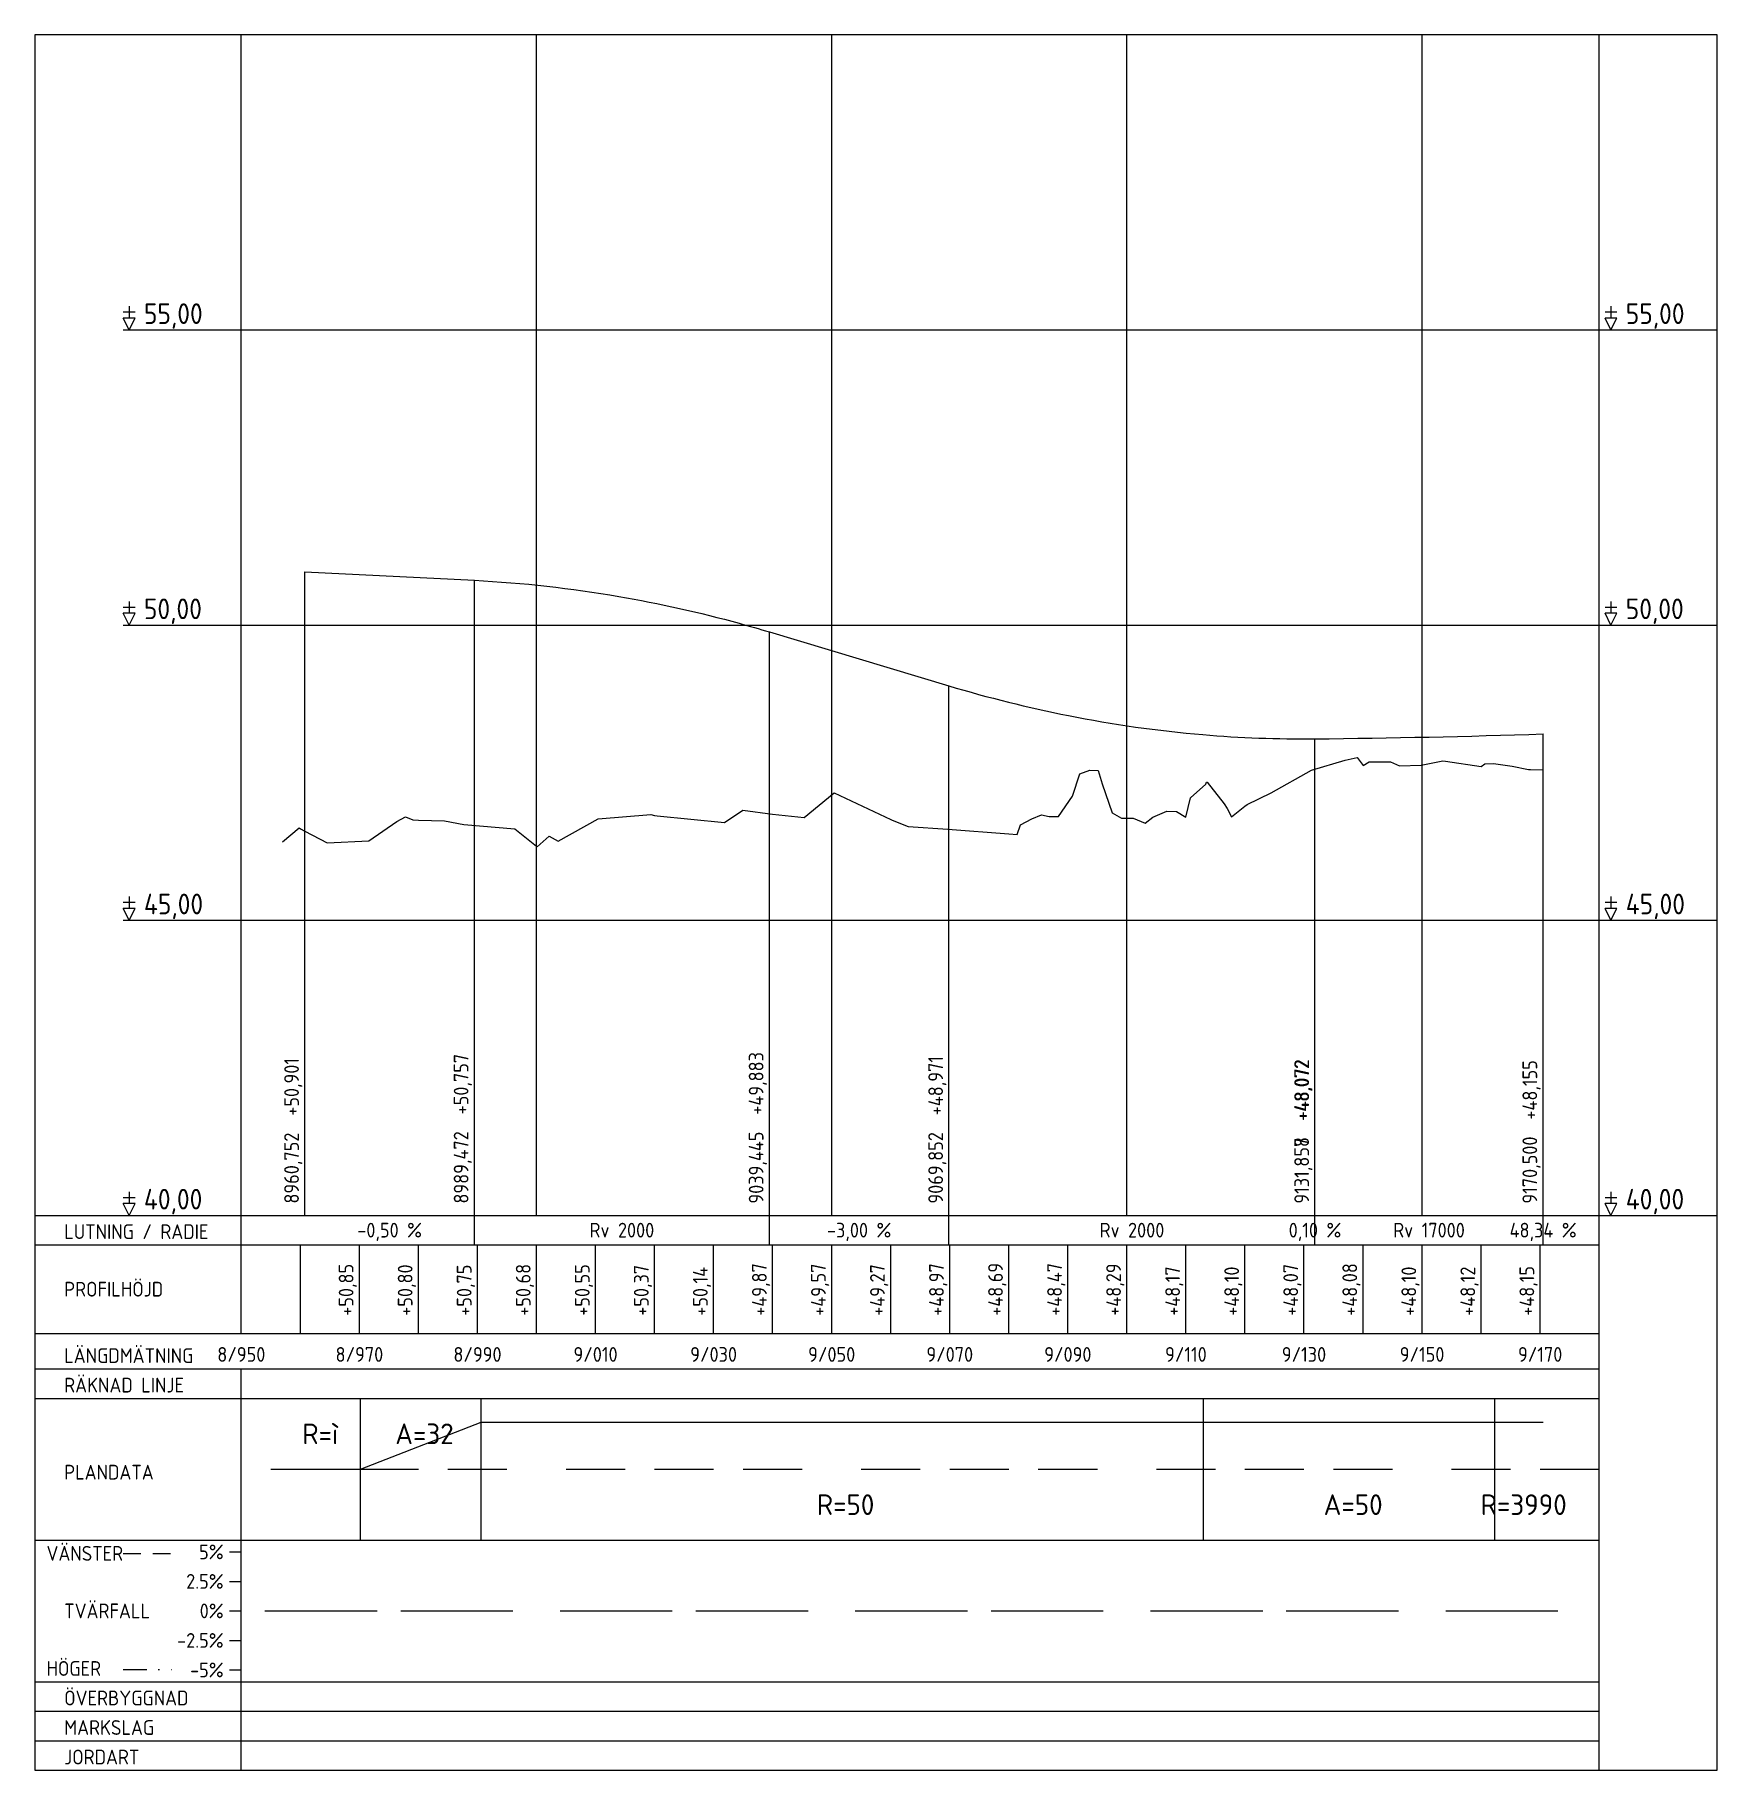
# Model space of a CAD drawing. Header units: metres. Extents: x 166122 to 177816, y 6220705 to 6231023.
# Drawn here: x 173297.1 to 173582.1, y 6224964.2 to 6225258.2 of the extents above; entities that cross this region are included whole.
import ezdxf
from ezdxf.enums import TextEntityAlignment as Align

# ---------------------------------------------------------------- set-up
doc = ezdxf.new("R2010")
doc.units = ezdxf.units.M
for name, pattern in [('CENTRUMLINJE', [27, 20, -3, 1, -3]), ('DIVIDE', [10, 4, -2, 0, -2, 0, -2]), ('STRECKAD_3', [5, 3, -2])]:
    doc.linetypes.add(name, pattern=pattern)
for name, color, linetype in [('M-362B', 4, 'Continuous'), ('M-364', 6, 'Continuous'), ('M-368-T', 1, 'Continuous'), ('M-368A', 7, 'Continuous'), ('M-368B', 251, 'Continuous'), ('M-368C', 7, 'CENTRUMLINJE')]:
    doc.layers.add(name, color=color, linetype=linetype)
doc.styles.add('ISO35', font='ISO3098', dxfattribs={"height": 3.5})
doc.styles.add('P_ISO_25', font='iso.shx', dxfattribs={"height": 4})
doc.styles.add('P_ISO_35', font='ISO', dxfattribs={"height": 3.5})

msp = doc.modelspace()

# ---------------------------------------------------------------- texts
at = {"layer": 'M-368-T'}
for s, style, p in [('55,00', 'P_ISO_35', (173315.57, 6225209.15)), ('55,00', 'P_ISO_35', (173566.57, 6225209.15)), ('50,00', 'P_ISO_35', (173315.57, 6225159.15)), ('50,00', 'P_ISO_35', (173566.57, 6225159.15)), ('45,00', 'P_ISO_35', (173315.57, 6225109.15)), ('45,00', 'P_ISO_35', (173566.57, 6225109.15)), ('40,00', 'P_ISO_35', (173315.57, 6225059.15)), ('40,00', 'P_ISO_35', (173566.57, 6225059.15)), ('R=ì', 'ISO35', (173342.4, 6225019.4)), ('A=32', 'ISO35', (173358.14, 6225019.4)), ('R=50', 'ISO35', (173429.55, 6225007.4)), ('A=50', 'ISO35', (173515.4, 6225007.4)), ('R=3990', 'ISO35', (173541.99, 6225007.4))]:
    msp.add_text(s, height=3.5, dxfattribs=dict(at, style=style)).set_placement(p)
at = {"layer": 'M-368-T', "style": 'P_ISO_25'}
for s, p in [('9039,445  +49,883', (173420.52, 6225060.15)), ('8960,752  +50,901', (173341.83, 6225060.15)), ('8989,472  +50,757', (173370.55, 6225060.15)), ('9069,852  +48,971', (173450.93, 6225060.15)), ('9131,858  +48,072', (173512.93, 6225060.15)), ('9131,857  +48,072', (173512.93, 6225060.15)), ('9170,500  +48,155', (173551.57, 6225060.15)), ('9170,500  +48,155', (173551.57, 6225060.15)), ('+50,85', (173351.07, 6225041.15)), ('+50,80', (173361.07, 6225041.15)), ('+50,75', (173371.07, 6225041.15)), ('+50,68', (173381.07, 6225041.15)), ('+50,55', (173391.07, 6225041.15)), ('+50,37', (173401.07, 6225041.15)), ('+50,14', (173411.07, 6225041.15)), ('+49,87', (173421.07, 6225041.15)), ('+49,57', (173431.07, 6225041.15)), ('+49,27', (173441.07, 6225041.15)), ('+48,97', (173451.07, 6225041.15)), ('+48,69', (173461.07, 6225041.15)), ('+48,47', (173471.07, 6225041.15)), ('+48,29', (173481.07, 6225041.15)), ('+48,17', (173491.07, 6225041.15)), ('+48,10', (173501.07, 6225041.15)), ('+48,07', (173511.07, 6225041.15)), ('+48,08', (173521.07, 6225041.15)), ('+48,10', (173531.07, 6225041.15)), ('+48,12', (173541.07, 6225041.15)), ('+48,15', (173551.07, 6225041.15))]:
    msp.add_text(s, height=2.5, rotation=90, dxfattribs=at).set_placement(p)
at = {"layer": 'M-368-T', "linetype": 'Continuous', "style": 'P_ISO_25'}
for s, p in [('LUTNING / RADIE', (173302.07, 6225054.15)), ('PROFILHÖJD', (173302.07, 6225044.4)), ('LÄNGDMÄTNING', (173302.07, 6225033.15)), ('RÄKNAD LINJE', (173302.07, 6225028.15)), ('PLANDATA', (173302.07, 6225013.4)), ('VÄNSTER', (173299.07, 6224999.65)), ('TVÄRFALL', (173302.07, 6224989.9)), ('HÖGER', (173299.07, 6224980.15)), ('ÖVERBYGGNAD', (173302.07, 6224975.15)), ('MARKSLAG', (173302.07, 6224970.15)), ('JORDART', (173302.07, 6224965.15))]:
    msp.add_text(s, height=2.5, dxfattribs=at).set_placement(p)
for s, p in [('-0,50 %', (173357.19, 6225055.65)), ('Rv 2000', (173396.53, 6225055.65)), ('-3,00 %', (173436.72, 6225055.65)), ('Rv 2000', (173482.93, 6225055.65)), ('0,10 %', (173513.93, 6225055.65)), ('Rv 17000', (173533.25, 6225055.65)), ('48,34 %', (173552.57, 6225055.65))]:
    msp.add_text(s, height=2.5, dxfattribs=at).set_placement(p, align=Align.MIDDLE_CENTER)
at = {"layer": 'M-368-T', "style": 'P_ISO_25'}
for s, p in [('8/950', (173332.07, 6225033.35)), ('8/970', (173352.07, 6225033.35)), ('8/990', (173372.07, 6225033.35)), ('9/010', (173392.07, 6225033.35)), ('9/030', (173412.07, 6225033.35)), ('9/050', (173432.07, 6225033.35)), ('9/070', (173452.07, 6225033.35)), ('9/090', (173472.07, 6225033.35)), ('9/110', (173492.07, 6225033.35)), ('9/130', (173512.07, 6225033.35)), ('9/150', (173532.07, 6225033.35)), ('9/170', (173552.07, 6225033.35))]:
    msp.add_text(s, height=2.5, dxfattribs=at).set_placement(p, align=Align.CENTER)
at = {"layer": 'M-368-T', "linetype": 'Continuous', "style": 'P_ISO_25'}
for s, p in [('5%', (173329.07, 6224999.9)), ('2.5%', (173329.07, 6224994.9)), ('0%', (173329.07, 6224989.9)), ('-2.5%', (173329.07, 6224984.9)), ('-5%', (173329.07, 6224979.9))]:
    msp.add_text(s, height=2.5, dxfattribs=at).set_placement(p, align=Align.RIGHT)

# ---------------------------------------------------------------- linework, layer by layer
at = {"layer": 'M-362B', "flags": 128}
msp.add_lwpolyline([(173339.07, 6225121.44), (173341.85, 6225123.78), (173342.07, 6225123.66), (173342.83, 6225123.26), (173342.84, 6225123.25), (173346.61, 6225121.24), (173353.66, 6225121.6), (173358.42, 6225124.86), (173359.86, 6225125.68), (173361.11, 6225125.17), (173362.07, 6225125.12), (173366.5, 6225124.97), (173369.76, 6225124.34), (173378.42, 6225123.63), (173382.07, 6225120.7), (173382.18, 6225120.61), (173384.24, 6225122.37), (173385.72, 6225121.55), (173392.52, 6225125.32), (173401.43, 6225126.04), (173402.07, 6225125.91), (173402.52, 6225125.82), (173413.89, 6225124.73), (173417.03, 6225126.79), (173422.07, 6225126.12), (173427.43, 6225125.54), (173432.5, 6225129.74), (173442.07, 6225125.22), (173442.34, 6225125.08), (173445.02, 6225124.04), (173451.76, 6225123.57), (173462.07, 6225122.77), (173463.46, 6225122.65), (173464.05, 6225124.29), (173465.99, 6225125.32), (173467.63, 6225126.01), (173468.9, 6225125.7), (173470.51, 6225125.72), (173472.85, 6225129.16), (173474.08, 6225132.95), (173475.78, 6225133.57), (173477.18, 6225133.5), (173477.89, 6225131.27), (173479.55, 6225126.32), (173481.16, 6225125.46), (173482.07, 6225125.44), (173483.13, 6225125.44), (173485.19, 6225124.62), (173486.46, 6225125.6), (173488.82, 6225126.6), (173490.48, 6225126.56), (173492.05, 6225125.62), (173492.83, 6225128.91), (173495.47, 6225131.19), (173495.57, 6225131.52), (173495.68, 6225131.53), (173498.53, 6225127.85), (173499.06, 6225127.06), (173499.8, 6225125.69), (173502.07, 6225127.46), (173502.47, 6225127.74), (173506.49, 6225129.72), (173513.32, 6225133.59), (173519.03, 6225135.27), (173521.06, 6225135.73), (173522.07, 6225134.37), (173523.11, 6225134.97), (173526.2, 6225134.96), (173526.74, 6225134.98), (173528.27, 6225134.31), (173531.91, 6225134.41), (173535.59, 6225135.17), (173536.06, 6225135.12), (173542.07, 6225134.17), (173542.72, 6225134.65), (173544.15, 6225134.7), (173547.35, 6225134.26), (173550.12, 6225133.67), (173550.45, 6225133.66), (173552.58, 6225133.64)], dxfattribs=at)
at = {"layer": 'M-364', "flags": 128}
msp.add_lwpolyline([(173342.83, 6225167.16), (173371.55, 6225165.73, -0.030228), (173396.02, 6225163, -0.024303), (173416.42, 6225158.45, -0.005896), (173421.52, 6225156.98), (173451.93, 6225147.86, 0.02385), (173472.17, 6225142.81, 0.027921), (173494.95, 6225139.59, 0.023694), (173513.93, 6225138.88), (173513.93, 6225138.88, 0.00568), (173552.57, 6225139.71), (173552.57, 6225139.71)], format="xyb", dxfattribs=at)
at = {"layer": 'M-368-T'}
for p, q in [((173313.07, 6225212.15), (173313.07, 6225210.15)), ((173564.07, 6225212.15), (173564.07, 6225210.15)), ((173314.07, 6225211.15), (173312.07, 6225211.15)), ((173313.07, 6225208.15), (173312.07, 6225210.15)), ((173314.07, 6225210.15), (173312.07, 6225210.15)), ((173313.07, 6225208.15), (173314.07, 6225210.15)), ((173565.07, 6225211.15), (173563.07, 6225211.15)), ((173564.07, 6225208.15), (173563.07, 6225210.15)), ((173565.07, 6225210.15), (173563.07, 6225210.15)), ((173564.07, 6225208.15), (173565.07, 6225210.15)), ((173313.07, 6225162.15), (173313.07, 6225160.15)), ((173564.07, 6225162.15), (173564.07, 6225160.15)), ((173314.07, 6225161.15), (173312.07, 6225161.15)), ((173313.07, 6225158.15), (173312.07, 6225160.15)), ((173314.07, 6225160.15), (173312.07, 6225160.15)), ((173313.07, 6225158.15), (173314.07, 6225160.15)), ((173565.07, 6225161.15), (173563.07, 6225161.15)), ((173564.07, 6225158.15), (173563.07, 6225160.15)), ((173565.07, 6225160.15), (173563.07, 6225160.15)), ((173564.07, 6225158.15), (173565.07, 6225160.15)), ((173313.07, 6225112.15), (173313.07, 6225110.15)), ((173564.07, 6225112.15), (173564.07, 6225110.15)), ((173314.07, 6225111.15), (173312.07, 6225111.15)), ((173313.07, 6225108.15), (173312.07, 6225110.15)), ((173314.07, 6225110.15), (173312.07, 6225110.15)), ((173313.07, 6225108.15), (173314.07, 6225110.15)), ((173565.07, 6225111.15), (173563.07, 6225111.15)), ((173564.07, 6225108.15), (173563.07, 6225110.15)), ((173565.07, 6225110.15), (173563.07, 6225110.15)), ((173564.07, 6225108.15), (173565.07, 6225110.15)), ((173313.07, 6225062.15), (173313.07, 6225060.15)), ((173564.07, 6225062.15), (173564.07, 6225060.15)), ((173314.07, 6225061.15), (173312.07, 6225061.15)), ((173313.07, 6225058.15), (173312.07, 6225060.15)), ((173314.07, 6225060.15), (173312.07, 6225060.15)), ((173313.07, 6225058.15), (173314.07, 6225060.15)), ((173565.07, 6225061.15), (173563.07, 6225061.15)), ((173564.07, 6225058.15), (173563.07, 6225060.15)), ((173565.07, 6225060.15), (173563.07, 6225060.15)), ((173564.07, 6225058.15), (173565.07, 6225060.15))]:
    msp.add_line(p, q, dxfattribs=at)
at = {"layer": 'M-368-T', "linetype": 'Continuous'}
for p, q in [((173371.55, 6225053.15), (173371.55, 6225058.15)), ((173421.52, 6225053.15), (173421.52, 6225058.15)), ((173451.93, 6225053.15), (173451.93, 6225058.15)), ((173513.93, 6225053.15), (173513.93, 6225058.15)), ((173513.93, 6225053.15), (173513.93, 6225058.15)), ((173552.57, 6225053.15), (173552.57, 6225058.15)), ((173552.57, 6225053.15), (173552.57, 6225058.15))]:
    msp.add_line(p, q, dxfattribs=at)
at = {"layer": 'M-368A'}
msp.add_lwpolyline([(173297.07, 6224964.15), (173582.07, 6224964.15), (173582.07, 6225258.15), (173297.07, 6225258.15), (173297.07, 6224964.15)], dxfattribs=at)
at = {"layer": 'M-368B'}
for p, q in [((173332.07, 6225058.15), (173332.07, 6225258.15)), ((173382.07, 6225058.15), (173382.07, 6225258.15)), ((173432.07, 6225058.15), (173432.07, 6225258.15)), ((173482.07, 6225058.15), (173482.07, 6225258.15)), ((173532.07, 6225058.15), (173532.07, 6225258.15)), ((173562.07, 6224964.15), (173562.07, 6225258.15)), ((173312.07, 6225208.15), (173582.07, 6225208.15)), ((173342.83, 6225058.15), (173342.83, 6225167.16)), ((173371.55, 6225058.15), (173371.55, 6225165.73)), ((173312.07, 6225158.15), (173582.07, 6225158.15)), ((173421.52, 6225058.15), (173421.52, 6225156.98)), ((173451.93, 6225058.15), (173451.93, 6225147.86)), ((173513.93, 6225058.15), (173513.93, 6225138.88)), ((173513.93, 6225058.15), (173513.93, 6225138.88)), ((173552.57, 6225058.15), (173552.57, 6225139.71)), ((173552.57, 6225058.15), (173552.57, 6225139.71)), ((173312.07, 6225108.15), (173582.07, 6225108.15)), ((173297.07, 6225058.15), (173582.07, 6225058.15)), ((173332.07, 6225038.15), (173332.07, 6225058.15)), ((173297.07, 6225053.15), (173562.07, 6225053.15)), ((173342.07, 6225038.15), (173342.07, 6225053.15)), ((173352.07, 6225038.15), (173352.07, 6225053.15)), ((173362.07, 6225038.15), (173362.07, 6225053.15)), ((173372.07, 6225038.15), (173372.07, 6225053.15)), ((173382.07, 6225038.15), (173382.07, 6225053.15)), ((173392.07, 6225038.15), (173392.07, 6225053.15)), ((173402.07, 6225038.15), (173402.07, 6225053.15)), ((173412.07, 6225038.15), (173412.07, 6225053.15)), ((173422.07, 6225038.15), (173422.07, 6225053.15)), ((173432.07, 6225038.15), (173432.07, 6225053.15)), ((173442.07, 6225038.15), (173442.07, 6225053.15)), ((173452.07, 6225038.15), (173452.07, 6225053.15)), ((173462.07, 6225038.15), (173462.07, 6225053.15)), ((173472.07, 6225038.15), (173472.07, 6225053.15)), ((173482.07, 6225038.15), (173482.07, 6225053.15)), ((173492.07, 6225038.15), (173492.07, 6225053.15)), ((173502.07, 6225038.15), (173502.07, 6225053.15)), ((173512.07, 6225038.15), (173512.07, 6225053.15)), ((173522.07, 6225038.15), (173522.07, 6225053.15)), ((173532.07, 6225038.15), (173532.07, 6225053.15)), ((173542.07, 6225038.15), (173542.07, 6225053.15)), ((173552.07, 6225038.15), (173552.07, 6225053.15)), ((173562.07, 6225038.15), (173562.07, 6225053.15)), ((173297.07, 6225038.15), (173562.07, 6225038.15)), ((173297.07, 6225032.15), (173562.07, 6225032.15)), ((173332.07, 6224964.15), (173332.07, 6225032.15)), ((173297.07, 6225027.15), (173562.07, 6225027.15)), ((173352.24, 6225003.15), (173352.24, 6225027.15)), ((173372.72, 6225003.15), (173372.72, 6225027.15)), ((173495.05, 6225003.15), (173495.05, 6225027.15)), ((173544.42, 6225003.15), (173544.42, 6225027.15)), ((173297.07, 6225003.15), (173562.07, 6225003.15)), ((173330.07, 6225001.15), (173332.07, 6225001.15)), ((173330.07, 6224996.15), (173332.07, 6224996.15)), ((173330.07, 6224991.15), (173332.07, 6224991.15)), ((173330.07, 6224986.15), (173332.07, 6224986.15)), ((173330.07, 6224981.15), (173332.07, 6224981.15)), ((173297.07, 6224979.15), (173562.07, 6224979.15)), ((173297.07, 6224974.15), (173562.07, 6224974.15)), ((173297.07, 6224969.15), (173562.07, 6224969.15))]:
    msp.add_line(p, q, dxfattribs=at)
at = {"layer": 'M-368B', "linetype": 'STRECKAD_3'}
msp.add_line((173312.07, 6225000.85), (173322.07, 6225000.85), dxfattribs=at)
at = {"layer": 'M-368B', "linetype": 'DIVIDE'}
msp.add_line((173312.07, 6224981.25), (173322.07, 6224981.25), dxfattribs=at)
at = {"layer": 'M-368B'}
msp.add_lwpolyline([(173339.07, 6225015.15), (173352.24, 6225015.15), (173372.72, 6225023.15), (173372.72, 6225023.15), (173495.05, 6225023.15), (173544.42, 6225023.15), (173552.58, 6225023.15)], dxfattribs=at)
at = {"layer": 'M-368C'}
for p, q in [((173337.07, 6225015.15), (173347.07, 6225015.15)), ((173352.07, 6225015.15), (173362.07, 6225015.15)), ((173367.07, 6225015.15), (173377.07, 6225015.15)), ((173387.07, 6225015.15), (173397.07, 6225015.15)), ((173402.07, 6225015.15), (173412.07, 6225015.15)), ((173417.07, 6225015.15), (173427.07, 6225015.15)), ((173437.07, 6225015.15), (173447.07, 6225015.15)), ((173452.07, 6225015.15), (173462.07, 6225015.15)), ((173467.07, 6225015.15), (173477.07, 6225015.15)), ((173487.07, 6225015.15), (173497.07, 6225015.15)), ((173502.07, 6225015.15), (173512.07, 6225015.15)), ((173517.07, 6225015.15), (173527.07, 6225015.15)), ((173537.07, 6225015.15), (173547.07, 6225015.15)), ((173552.07, 6225015.15), (173562.07, 6225015.15)), ((173336.07, 6224991.15), (173355.07, 6224991.15)), ((173359.07, 6224991.15), (173378.07, 6224991.15)), ((173386.07, 6224991.15), (173405.07, 6224991.15)), ((173409.07, 6224991.15), (173428.07, 6224991.15)), ((173436.07, 6224991.15), (173455.07, 6224991.15)), ((173459.07, 6224991.15), (173478.07, 6224991.15)), ((173486.07, 6224991.15), (173505.07, 6224991.15)), ((173509.07, 6224991.15), (173528.07, 6224991.15)), ((173536.07, 6224991.15), (173555.07, 6224991.15))]:
    msp.add_line(p, q, dxfattribs=at)

msp.set_redraw_order([(e.dxf.handle, doc.entitydb.next_handle()) for e in msp.query("TEXT MTEXT ATTDEF DIMENSION ARC_DIMENSION")])  # texts and dimensions are drawn at this point

doc.saveas('drawing.dxf')
